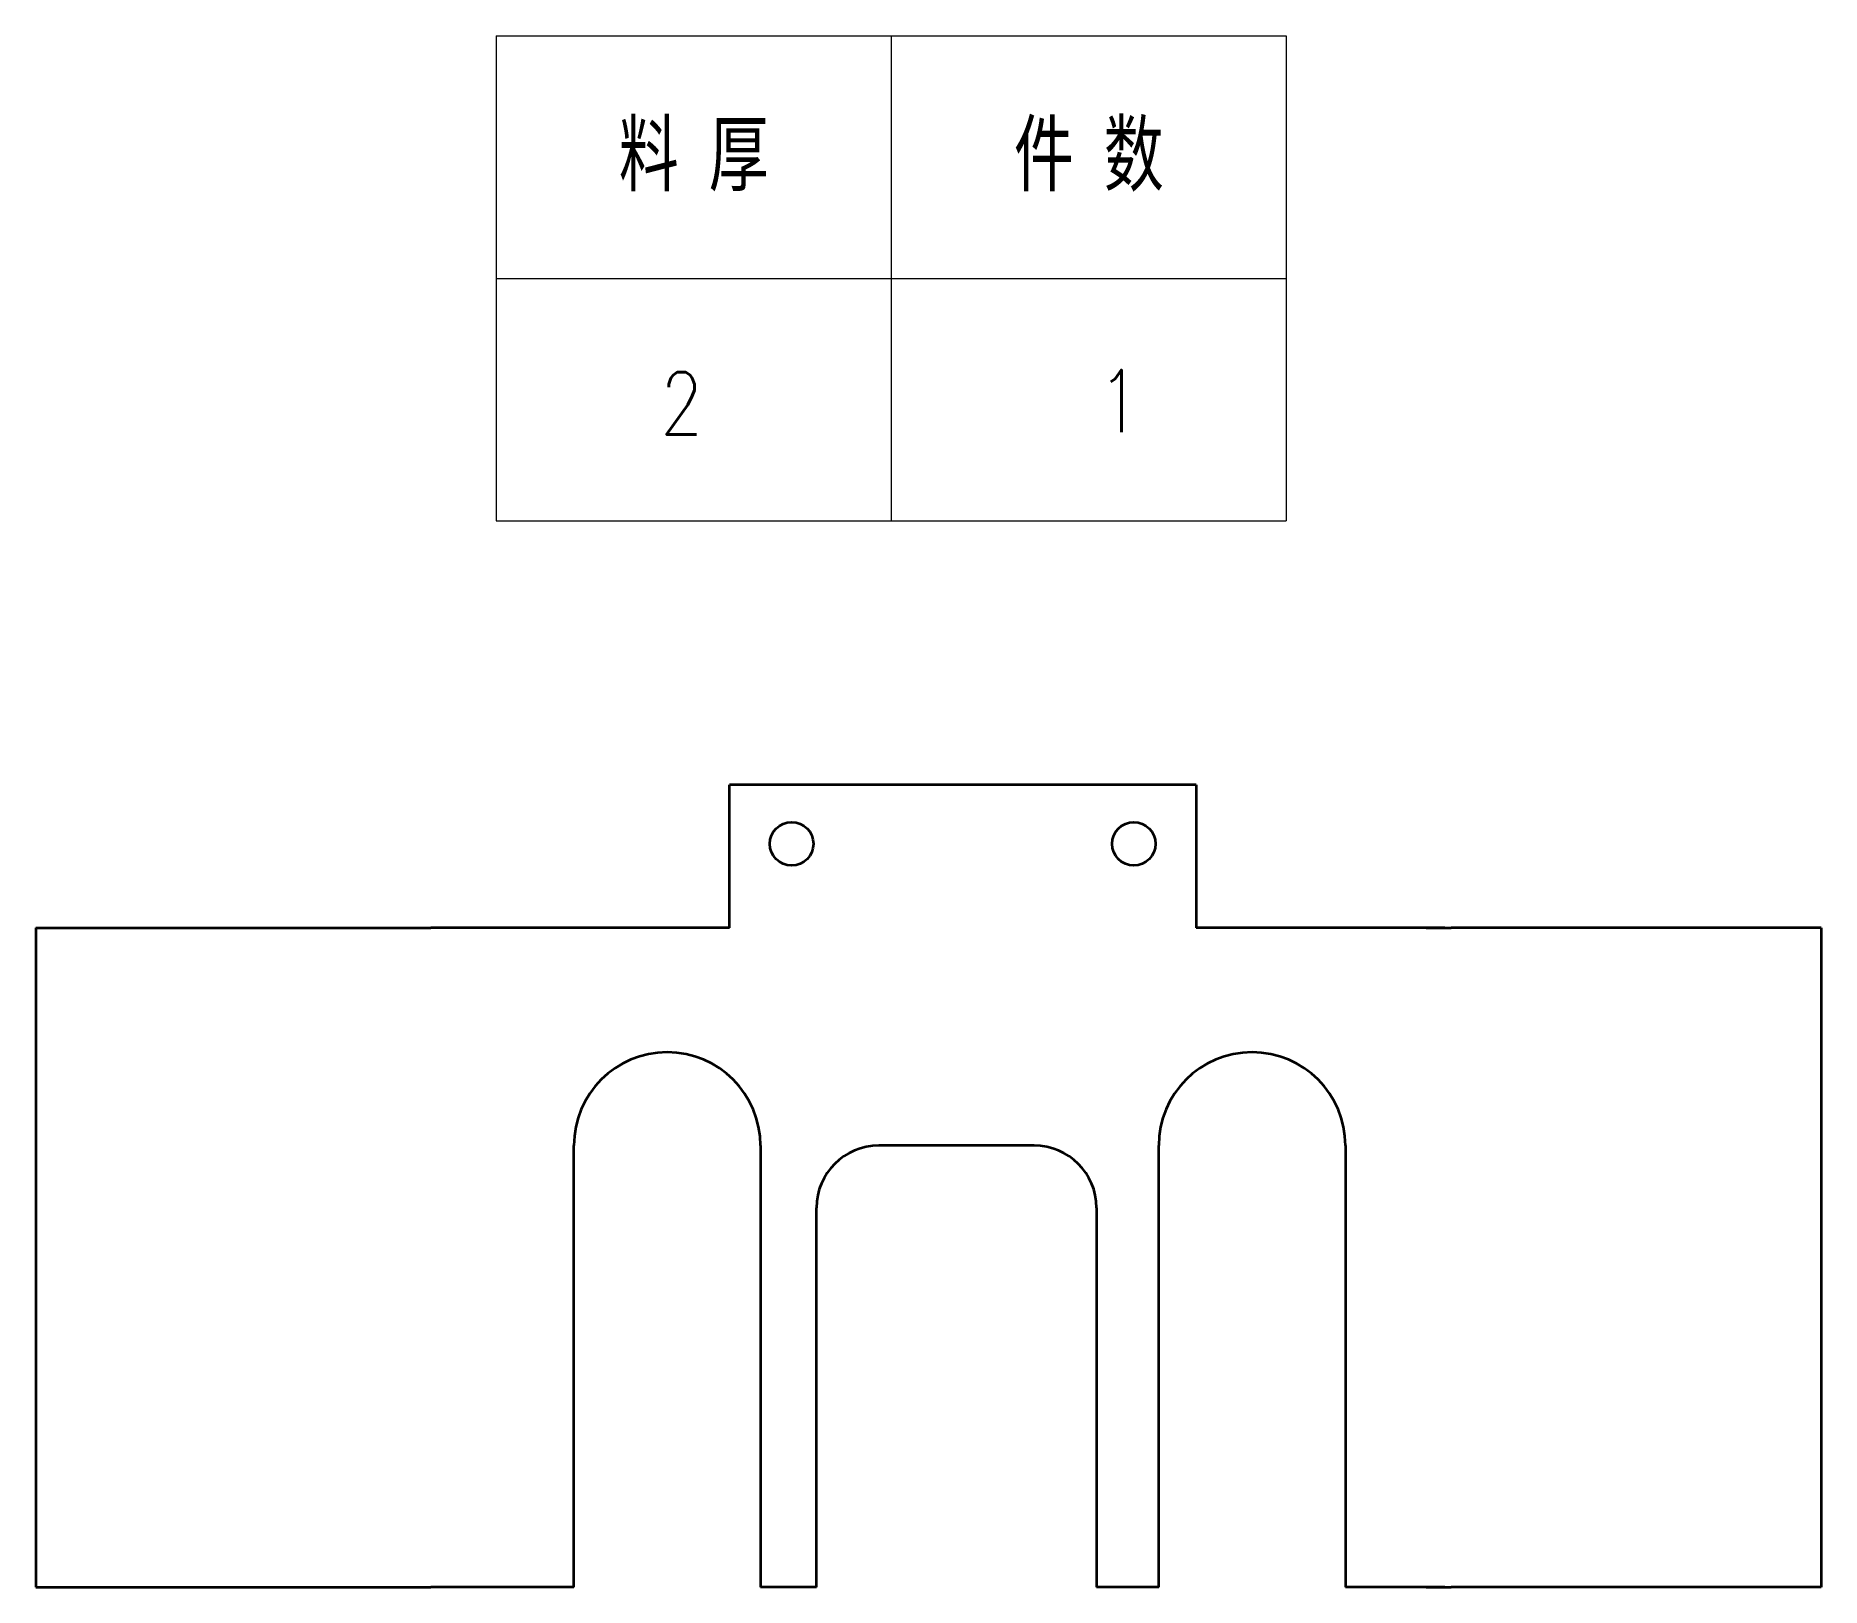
# Model space of a CAD drawing. Header units: millimetres. Extents: x 337848 to 378491, y -355245 to -338575.
# Drawn here: x 352044.9 to 352331.9, y -351217.7 to -350968.3 of the extents above; entities that cross this region are included whole.
import ezdxf
from ezdxf.enums import TextEntityAlignment as Align

# ---------------------------------------------------------------- set-up
doc = ezdxf.new("R2010")
doc.units = ezdxf.units.MM
doc.layers.add('DIM', color=3, linetype='Continuous', lineweight=20)
doc.layers.add('DRAWING', color=7, linetype='Continuous', lineweight=35)
doc.styles.add('DIM', font='romans.shx', dxfattribs={"width": 0.8, "bigfont": 'bigfont.shx'})
doc.styles.get("Standard").update_dxf_attribs({"font": 'isocp.shx', "width": 0.707, "bigfont": 'hztxt.shx'})

# ---------------------------------------------------------------- blocks, each defined once
blk = doc.blocks.new('*T33')
at = {"color": 0, "linetype": 'ByBlock', "lineweight": -2, "transparency": 16777216}
for p, q in [((0, 0), (127, 0)), ((0, 0), (0, -78)), ((63.5, 0), (63.5, -78)), ((127, 0), (127, -78)), ((0, -39), (127, -39)), ((0, -78), (127, -78))]:
    blk.add_line(p, q, dxfattribs=at)
at = {"color": 0, "transparency": 16777216, "char_height": 10, "width": 60.5, "attachment_point": 5}
for s, insert in [('{\\fSimSun|b0|i0|c134|p2;料 厚}', (31.75, -19.5)), ('{\\fSimSun|b0|i0|c134|p2;件 数}', (95.25, -19.5))]:
    blk.add_mtext(s, dxfattribs=dict(at, insert=insert))
blk = doc.blocks.new('拆图参数')
blk.add_blockref('*T33', (-63.5, 78))
at = {"style": 'DIM', "width": 0.8}
blk.add_attdef('6', text='', height=10, dxfattribs=at).set_placement((-37.13, 18.91), align=Align.MIDDLE_LEFT)
blk.add_attdef('1', text='', height=10, dxfattribs=at).set_placement((36.65, 19.27), align=Align.MIDDLE_CENTER)

msp = doc.modelspace()

# ---------------------------------------------------------------- linework, layer by layer
at = {"layer": 'DRAWING'}
for p, q in [((352231.406, -351088.678), (352156.406, -351088.678)), ((352156.406, -351111.678), (352156.406, -351088.678)), ((352231.406, -351088.678), (352231.406, -351111.678)), ((352044.906, -351111.678), (352044.906, -351217.678)), ((352044.906, -351111.678), (352108.406, -351111.678)), ((352044.906, -351111.678), (352044.906, -351217.678)), ((352156.406, -351111.678), (352113.406, -351111.678)), ((352267.406, -351111.678), (352231.406, -351111.678)), ((352331.906, -351111.678), (352272.406, -351111.678)), ((352331.906, -351111.678), (352331.906, -351217.678)), ((352131.406, -351217.678), (352131.406, -351146.678)), ((352161.406, -351146.678), (352161.406, -351217.678)), ((352205.406, -351146.678), (352180.406, -351146.678)), ((352225.406, -351217.678), (352225.406, -351146.678)), ((352255.406, -351146.678), (352255.406, -351217.678)), ((352170.406, -351217.678), (352170.406, -351156.678)), ((352215.406, -351156.678), (352215.406, -351217.678)), ((352044.906, -351217.678), (352108.406, -351217.678)), ((352331.906, -351217.678), (352272.406, -351217.678))]:
    msp.add_line(p, q, dxfattribs=at)
at = {"layer": 'DRAWING', "ltscale": 0.1}
for p, q in [((352112.406, -351111.678), (352108.406, -351111.678)), ((352113.406, -351111.678), (352109.406, -351111.678)), ((352271.406, -351111.678), (352267.406, -351111.678)), ((352268.406, -351111.678), (352272.406, -351111.678)), ((352112.406, -351217.678), (352108.406, -351217.678)), ((352113.406, -351217.678), (352109.406, -351217.678)), ((352271.406, -351217.678), (352267.406, -351217.678)), ((352268.406, -351217.678), (352272.406, -351217.678))]:
    msp.add_line(p, q, dxfattribs=at)
at = {"layer": 'DRAWING', "ltscale": 0.45}
msp.add_line((352131.406, -351217.678), (352113.406, -351217.678), dxfattribs=at)
at = {"layer": 'DRAWING', "ltscale": 0.225}
msp.add_line((352170.406, -351217.678), (352161.406, -351217.678), dxfattribs=at)
at = {"layer": 'DRAWING', "ltscale": 0.25}
msp.add_line((352225.406, -351217.678), (352215.406, -351217.678), dxfattribs=at)
at = {"layer": 'DRAWING', "ltscale": 0.3}
msp.add_line((352267.406, -351217.678), (352255.406, -351217.678), dxfattribs=at)
at = {"layer": 'DRAWING'}
for centre in [(352166.406, -351098.178), (352221.406, -351098.178)]:
    msp.add_circle(centre, 3.5, dxfattribs=at)
for centre, radius, start, end in [((352146.406, -351146.678), 15, 0, 180), ((352240.406, -351146.678), 15, 0, 180), ((352180.406, -351156.678), 10, 90, 180), ((352205.406, -351156.678), 10, 0, 90)]:
    msp.add_arc(centre, radius, start, end, dxfattribs=at)

# ---------------------------------------------------------------- block references
at = {"layer": 'DIM'}
msp.add_blockref('拆图参数', (352182.421, -351046.291), dxfattribs=at).add_auto_attribs({'1': '1', '6': '2'})

doc.saveas('drawing.dxf')
